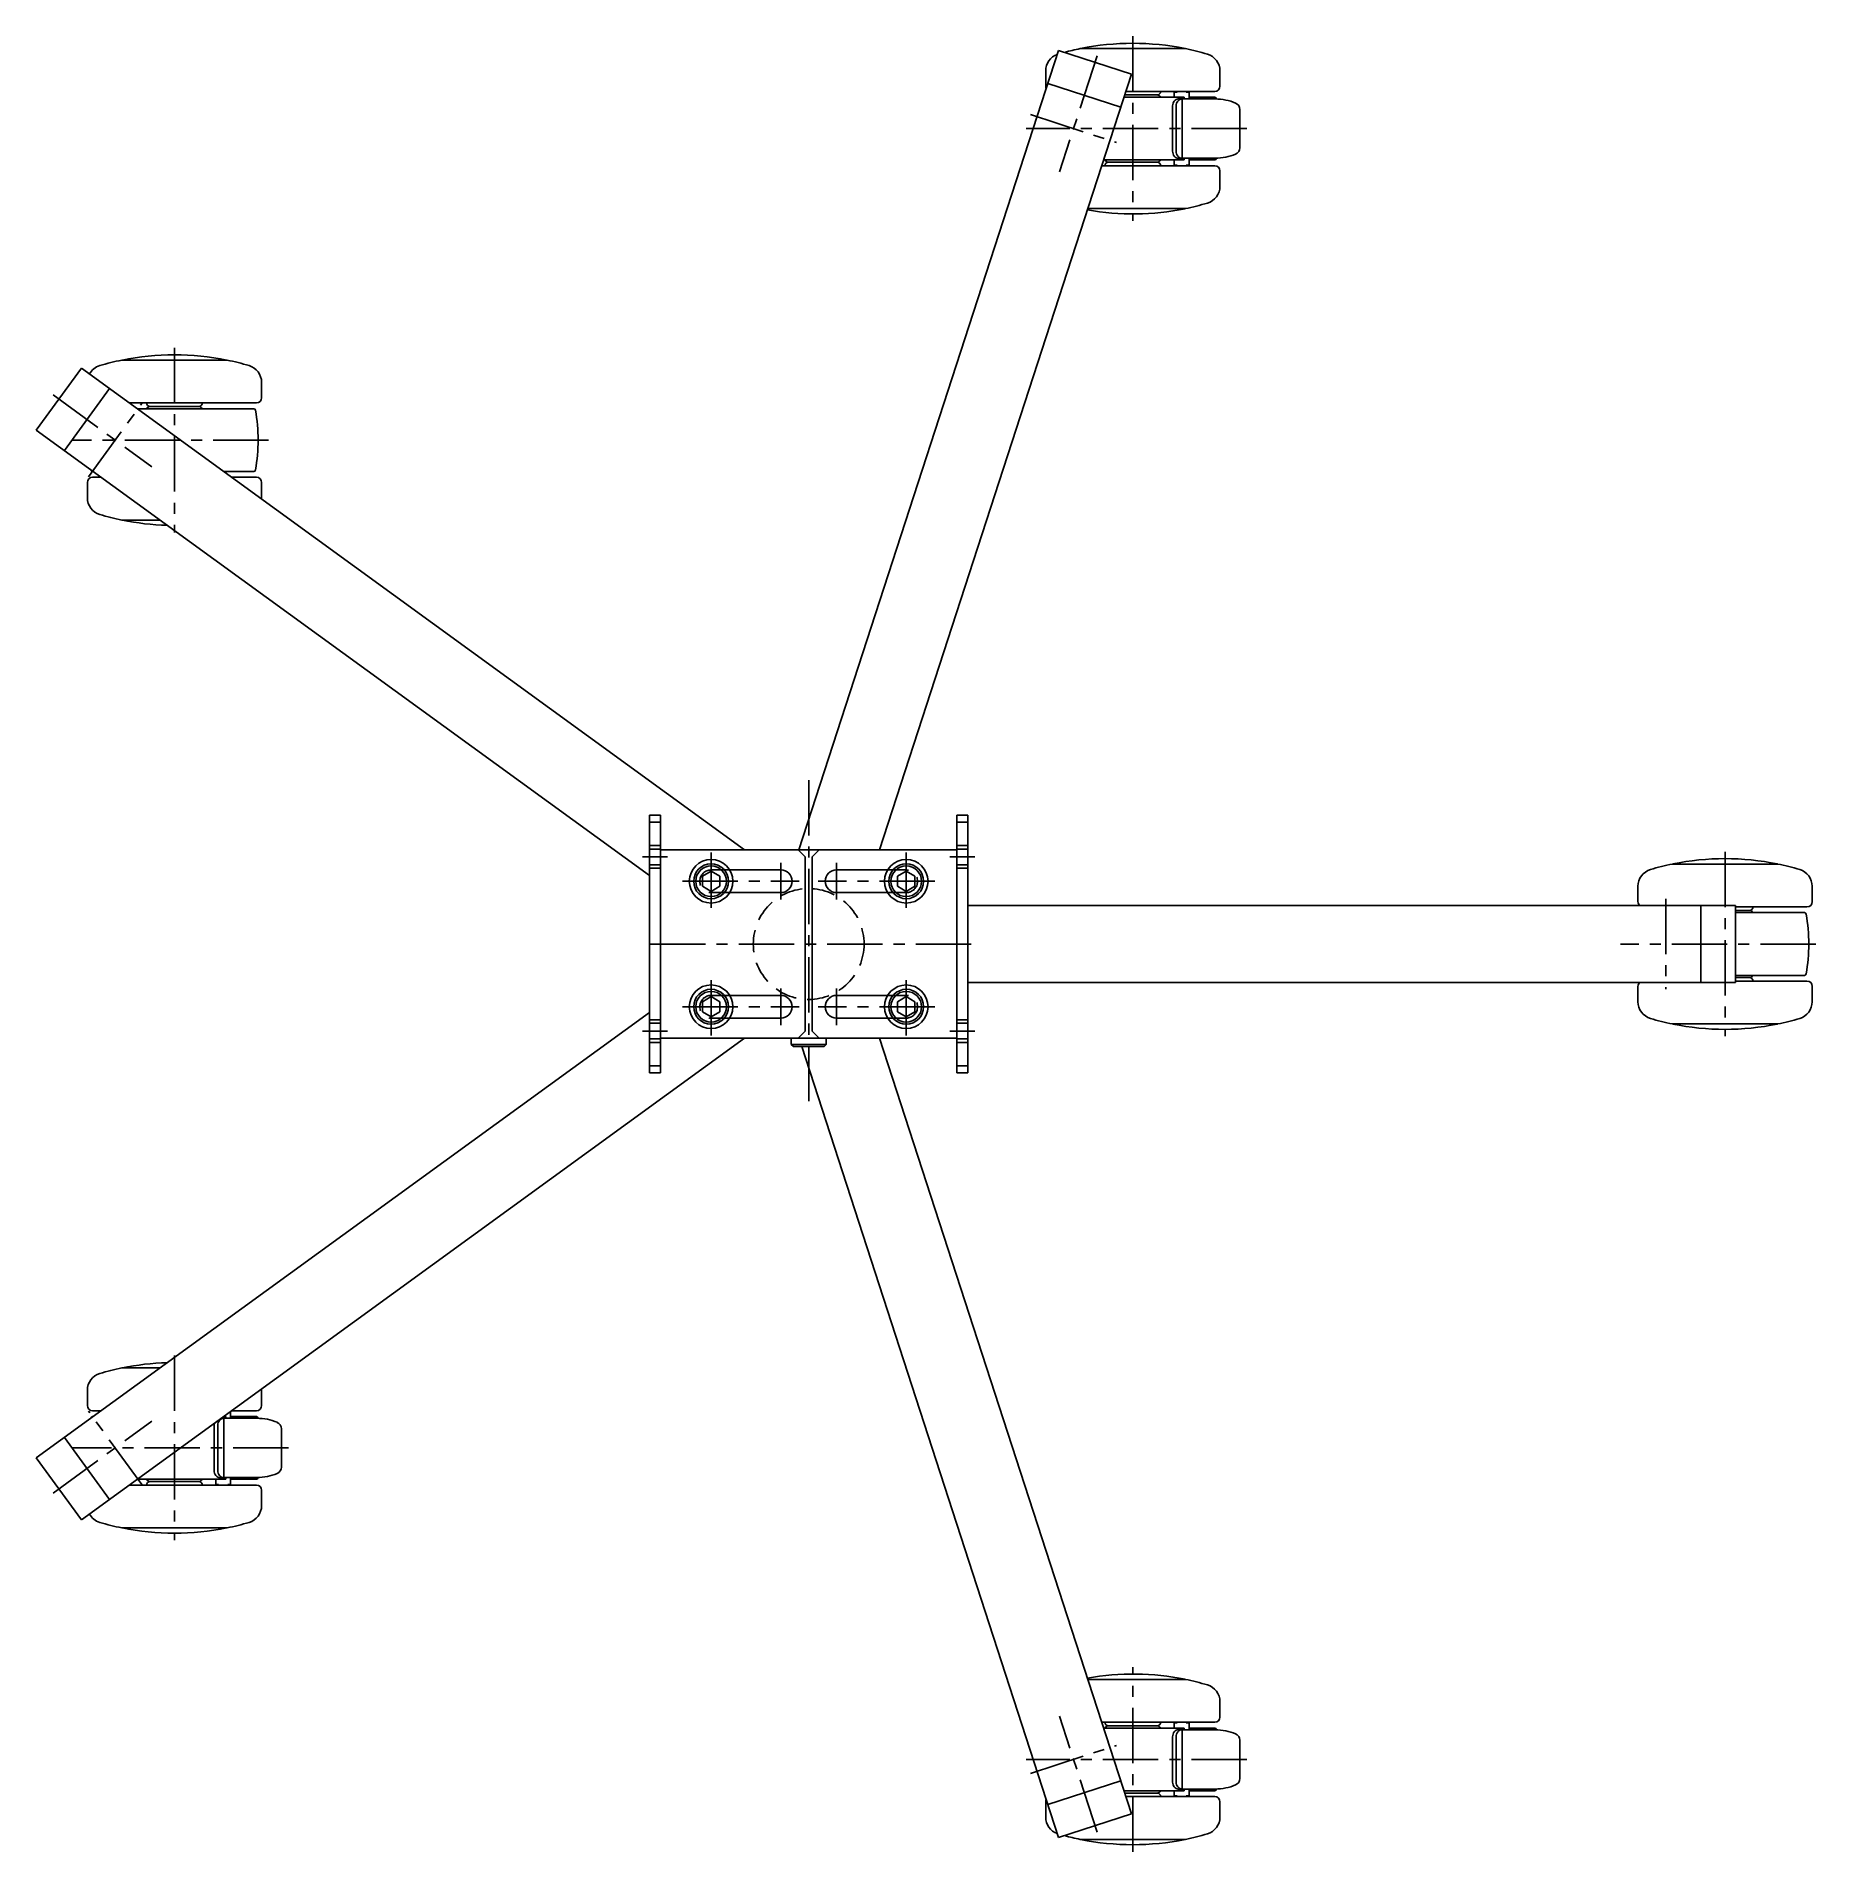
# Model space of a CAD drawing. Extents: x 0 to 1209, y -8 to 1199.
# Drawn here: x 0 to 511, y 678 to 1199 of the extents above; entities that cross this region are included whole.
import ezdxf

# ---------------------------------------------------------------- set-up
doc = ezdxf.new("R2010")
doc.units = 0
doc.header["$LTSCALE"] = 0.5
doc.linetypes.add('CENTER', pattern=[50.8, 31.75, -6.35, 6.35, -6.35])
doc.linetypes.add('DASHED', pattern=[19.05, 12.7, -6.35])
doc.layers.get('0').update_dxf_attribs({"linetype": 'CONTINUOUS'})
doc.layers.add('CENTER', color=1, linetype='CENTER')

msp = doc.modelspace()

# ---------------------------------------------------------------- linework, layer by layer
at = {"color": 7, "linetype": 'CONTINUOUS'}
for p, q in [((293.4, 1194.45), (218.87, 965.07)), ((293.4, 1194.45), (314.32, 1187.65)), ((329.78, 1194.98), (299.58, 1194.98)), ((299.68, 1194.98), (299.68, 1195)), ((329.68, 1195), (329.68, 1194.98)), ((314.32, 1187.65), (242, 965.07)), ((289.68, 1184.18), (289.68, 1188.6)), ((339.68, 1184.18), (339.68, 1188.6)), ((290.31, 1184.94), (311.23, 1178.14)), ((338.18, 1182.68), (312.71, 1182.68)), ((326.53, 1181.03), (326.53, 1182.53)), ((327.37, 1182.53), (326.53, 1182.53)), ((327.37, 1182.53), (327.37, 1182.68)), ((329.97, 1182.53), (329.97, 1182.68)), ((329.97, 1182.53), (330.81, 1182.53)), ((330.81, 1180.53), (330.81, 1182.53)), ((329.45, 1181.03), (312.17, 1181.03)), ((312.38, 1181.68), (321.68, 1181.68)), ((326.09, 1172.03), (326.09, 1178.53)), ((327.14, 1172.03), (327.14, 1178.53)), ((327.72, 1180.53), (338.39, 1180.53)), ((328.88, 1172.03), (328.88, 1180.53)), ((329.45, 1180.53), (329.45, 1181.03)), ((338.18, 1181.03), (330.81, 1181.03)), ((336.01, 1181.03), (336.01, 1180.53)), ((337.81, 1180.53), (337.81, 1181.03)), ((345.4, 1172.03), (345.4, 1177.53)), ((326.09, 1172.03), (326.09, 1165.53)), ((327.14, 1172.03), (327.14, 1165.53)), ((328.88, 1172.03), (328.88, 1163.53)), ((345.4, 1172.03), (345.4, 1166.53)), ((329.45, 1163.03), (306.32, 1163.03)), ((307.68, 1162.38), (321.68, 1162.38)), ((326.53, 1163.03), (326.53, 1161.53)), ((327.72, 1163.53), (338.39, 1163.53)), ((329.45, 1163.53), (329.45, 1163.03)), ((330.81, 1163.53), (330.81, 1161.53)), ((338.18, 1163.03), (330.81, 1163.03)), ((336.01, 1163.03), (336.01, 1163.53)), ((337.81, 1163.53), (337.81, 1163.03)), ((338.18, 1161.38), (305.79, 1161.38)), ((327.37, 1161.53), (326.53, 1161.53)), ((327.37, 1161.53), (327.37, 1161.38)), ((329.97, 1161.53), (329.97, 1161.38)), ((329.97, 1161.53), (330.81, 1161.53)), ((339.68, 1159.88), (339.68, 1155.46)), ((329.78, 1149.08), (301.79, 1149.08)), ((329.68, 1149.06), (329.68, 1149.08)), ((54.75, 1105.62), (24.55, 1105.62)), ((24.65, 1105.62), (24.65, 1105.64)), ((54.65, 1105.64), (54.65, 1105.62)), ((0, 1085.52), (12.93, 1103.32)), ((12.93, 1103.32), (203.22, 965.07)), ((64.65, 1094.82), (64.65, 1099.23)), ((8.09, 1079.64), (21.02, 1097.44)), ((26.7, 1093.32), (63.15, 1093.32)), ((28.97, 1091.67), (62.41, 1091.67)), ((46.65, 1092.32), (32.65, 1092.32)), ((0, 1085.52), (175.96, 957.68)), ((16.32, 1073.67), (16.15, 1073.67)), ((62.41, 1073.67), (53.75, 1073.67)), ((14.65, 1070.52), (14.65, 1066.1)), ((16.15, 1072.02), (18.59, 1072.02)), ((56.02, 1072.02), (63.15, 1072.02)), ((64.65, 1070.52), (64.65, 1066.1)), ((35.52, 1059.72), (24.55, 1059.72)), ((24.65, 1059.72), (24.65, 1059.69)), ((175.96, 975.07), (179.16, 975.07)), ((175.96, 975.07), (175.96, 901.07)), ((179.16, 975.07), (179.16, 901.07)), ((267.36, 975.07), (264.16, 975.07)), ((264.16, 975.07), (264.16, 901.07)), ((267.36, 975.07), (267.36, 901.07)), ((175.96, 973.07), (179.16, 973.07)), ((267.36, 973.07), (264.16, 973.07)), ((179.16, 966.32), (175.96, 966.32)), ((179.16, 965.32), (175.96, 965.32)), ((179.16, 965.07), (264.16, 965.07)), ((220.66, 963.07), (218.66, 965.07)), ((222.66, 963.07), (224.66, 965.07)), ((264.16, 966.32), (267.36, 966.32)), ((264.16, 965.32), (267.36, 965.32)), ((179.16, 960.82), (175.96, 960.82)), ((179.16, 959.82), (175.96, 959.82)), ((191.16, 957.51), (193.66, 958.96)), ((193.66, 958.96), (196.16, 957.51)), ((199, 959.32), (213.66, 959.32)), ((220.66, 913.07), (220.66, 963.07)), ((222.66, 913.07), (222.66, 963.07)), ((244.33, 959.32), (229.66, 959.32)), ((249.66, 958.96), (247.16, 957.51)), ((252.16, 957.51), (249.66, 958.96)), ((264.16, 960.82), (267.36, 960.82)), ((264.16, 959.82), (267.36, 959.82)), ((499.76, 961.02), (469.56, 961.02)), ((469.66, 961.02), (469.66, 961.04)), ((499.66, 961.04), (499.66, 961.02)), ((191.16, 954.63), (191.16, 957.51)), ((193.66, 953.18), (191.16, 954.63)), ((196.16, 954.63), (193.66, 953.18)), ((196.16, 957.51), (196.16, 954.63)), ((247.16, 957.51), (247.16, 954.63)), ((247.16, 954.63), (249.66, 953.18)), ((249.66, 953.18), (252.16, 954.63)), ((252.16, 954.63), (252.16, 957.51)), ((459.66, 950.22), (459.66, 954.64)), ((509.66, 950.22), (509.66, 954.64)), ((199, 952.82), (213.66, 952.82)), ((244.33, 952.82), (229.66, 952.82)), ((487.66, 949.07), (267.36, 949.07)), ((477.66, 949.07), (477.66, 927.07)), ((477.66, 949.07), (477.66, 927.07)), ((487.66, 949.07), (487.66, 927.07)), ((487.66, 948.72), (508.16, 948.72)), ((491.66, 947.72), (487.66, 947.72)), ((487.66, 947.07), (507.43, 947.07)), ((507.43, 929.07), (487.66, 929.07)), ((487.66, 928.42), (491.66, 928.42)), ((487.66, 927.42), (508.16, 927.42)), ((193.66, 922.96), (191.16, 921.51)), ((196.16, 921.51), (193.66, 922.96)), ((199, 923.32), (213.66, 923.32)), ((244.33, 923.32), (229.66, 923.32)), ((247.16, 921.51), (249.66, 922.96)), ((249.66, 922.96), (252.16, 921.51)), ((487.66, 927.07), (267.36, 927.07)), ((459.66, 925.92), (459.66, 921.5)), ((509.66, 925.92), (509.66, 921.5)), ((0, 790.62), (175.96, 918.46)), ((191.16, 921.51), (191.16, 918.63)), ((191.16, 918.63), (193.66, 917.18)), ((193.66, 917.18), (196.16, 918.63)), ((196.16, 918.63), (196.16, 921.51)), ((199, 916.82), (213.66, 916.82)), ((244.33, 916.82), (229.66, 916.82)), ((247.16, 918.63), (247.16, 921.51)), ((249.66, 917.18), (247.16, 918.63)), ((252.16, 918.63), (249.66, 917.18)), ((252.16, 921.51), (252.16, 918.63)), ((179.16, 916.32), (175.96, 916.32)), ((179.16, 915.32), (175.96, 915.32)), ((218.66, 911.07), (220.66, 913.07)), ((224.66, 911.07), (222.66, 913.07)), ((264.16, 916.32), (267.36, 916.32)), ((264.16, 915.32), (267.36, 915.32)), ((499.76, 915.12), (469.56, 915.12)), ((469.66, 915.12), (469.66, 915.1)), ((499.66, 915.1), (499.66, 915.12)), ((12.93, 772.82), (203.22, 911.07)), ((179.16, 910.82), (175.96, 910.82)), ((179.16, 909.82), (175.96, 909.82)), ((179.16, 911.07), (264.16, 911.07)), ((216.66, 911.07), (216.66, 909.22)), ((216.66, 909.22), (217.26, 908.62)), ((216.66, 909.22), (226.66, 909.22)), ((217.26, 908.62), (226.06, 908.62)), ((293.4, 681.69), (219.67, 908.62)), ((226.06, 908.62), (226.66, 909.22)), ((226.66, 909.22), (226.66, 911.07)), ((314.32, 688.49), (242, 911.07)), ((264.16, 910.82), (267.36, 910.82)), ((264.16, 909.82), (267.36, 909.82)), ((175.96, 903.07), (179.16, 903.07)), ((267.36, 903.07), (264.16, 903.07)), ((175.96, 901.07), (179.16, 901.07)), ((267.36, 901.07), (264.16, 901.07)), ((35.52, 816.43), (24.55, 816.43)), ((24.65, 816.43), (24.65, 816.45)), ((14.65, 805.63), (14.65, 810.04)), ((64.65, 805.63), (64.65, 810.04)), ((18.59, 804.13), (16.15, 804.13)), ((16.32, 802.48), (16.15, 802.48)), ((54.41, 802.48), (53.75, 802.48)), ((54.41, 801.98), (54.41, 802.48)), ((55.77, 801.98), (55.77, 803.95)), ((63.15, 802.48), (55.77, 802.48)), ((63.15, 804.13), (56.02, 804.13)), ((60.98, 802.48), (60.98, 801.98)), ((62.77, 801.98), (62.77, 802.48)), ((51.05, 793.48), (51.05, 799.98)), ((52.11, 793.48), (52.11, 799.98)), ((53.06, 801.98), (63.36, 801.98)), ((53.85, 793.48), (53.85, 801.98)), ((70.36, 793.48), (70.36, 798.97)), ((21.02, 778.7), (8.09, 796.5)), ((51.05, 793.48), (51.05, 786.98)), ((52.11, 793.48), (52.11, 786.98)), ((53.85, 793.48), (53.85, 784.98)), ((70.36, 793.48), (70.36, 787.98)), ((12.93, 772.82), (0, 790.62)), ((63.15, 782.83), (26.7, 782.83)), ((54.41, 784.48), (28.97, 784.48)), ((32.65, 783.83), (46.65, 783.83)), ((51.49, 784.48), (51.49, 782.98)), ((52.33, 782.98), (51.49, 782.98)), ((52.33, 782.98), (52.33, 782.83)), ((52.69, 784.98), (63.36, 784.98)), ((54.41, 784.98), (54.41, 784.48)), ((54.94, 782.98), (54.94, 782.83)), ((54.94, 782.98), (55.77, 782.98)), ((55.77, 784.98), (55.77, 782.98)), ((63.15, 784.48), (55.77, 784.48)), ((60.98, 784.48), (60.98, 784.98)), ((62.77, 784.98), (62.77, 784.48)), ((64.65, 781.33), (64.65, 776.91)), ((54.75, 770.53), (24.55, 770.53)), ((24.65, 770.53), (24.65, 770.5)), ((54.65, 770.5), (54.65, 770.53)), ((329.78, 727.06), (301.79, 727.06)), ((329.68, 727.08), (329.68, 727.06)), ((339.68, 716.26), (339.68, 720.68)), ((338.18, 714.76), (305.79, 714.76)), ((307.68, 713.76), (321.68, 713.76)), ((327.37, 714.61), (326.53, 714.61)), ((326.53, 713.11), (326.53, 714.61)), ((327.37, 714.61), (327.37, 714.76)), ((329.97, 714.61), (329.97, 714.76)), ((329.97, 714.61), (330.81, 714.61)), ((330.81, 712.61), (330.81, 714.61)), ((329.45, 713.11), (306.32, 713.11)), ((326.09, 704.11), (326.09, 710.61)), ((327.14, 704.11), (327.14, 710.61)), ((327.72, 712.61), (338.39, 712.61)), ((328.88, 704.11), (328.88, 712.61)), ((329.45, 712.61), (329.45, 713.11)), ((338.18, 713.11), (330.81, 713.11)), ((336.01, 713.11), (336.01, 712.61)), ((337.81, 712.61), (337.81, 713.11)), ((345.4, 704.11), (345.4, 709.61)), ((326.09, 704.11), (326.09, 697.61)), ((327.14, 704.11), (327.14, 697.61)), ((328.88, 704.11), (328.88, 695.61)), ((345.4, 704.11), (345.4, 698.61)), ((311.23, 698), (290.31, 691.2)), ((329.45, 695.11), (312.17, 695.11)), ((312.38, 694.46), (321.68, 694.46)), ((338.18, 693.46), (312.71, 693.46)), ((326.53, 695.11), (326.53, 693.61)), ((327.37, 693.61), (326.53, 693.61)), ((327.37, 693.61), (327.37, 693.46)), ((327.72, 695.61), (338.39, 695.61)), ((329.45, 695.61), (329.45, 695.11)), ((329.97, 693.61), (329.97, 693.46)), ((329.97, 693.61), (330.81, 693.61)), ((330.81, 695.61), (330.81, 693.61)), ((338.18, 695.11), (330.81, 695.11)), ((336.01, 695.11), (336.01, 695.61)), ((337.81, 695.61), (337.81, 695.11)), ((289.68, 691.96), (289.68, 687.54)), ((314.32, 688.49), (293.4, 681.69)), ((339.68, 691.96), (339.68, 687.54)), ((329.78, 681.16), (299.58, 681.16)), ((299.68, 681.16), (299.68, 681.14)), ((329.68, 681.14), (329.68, 681.16))]:
    msp.add_line(p, q, dxfattribs=at)
at = {"color": 3, "linetype": 'DASHED'}
for p, q in [((199, 959.32), (193.66, 959.32)), ((244.33, 959.32), (249.66, 959.32)), ((199, 952.82), (193.66, 952.82)), ((244.33, 952.82), (249.66, 952.82)), ((199, 923.32), (193.66, 923.32)), ((244.33, 923.32), (249.66, 923.32)), ((199, 916.82), (193.66, 916.82)), ((244.33, 916.82), (249.66, 916.82))]:
    msp.add_line(p, q, dxfattribs=at)
at = {"color": 7, "linetype": 'CONTINUOUS'}
for points in [[(327.72, 1180.53, 0.11764), (327.11, 1180.38, 0.10447), (326.57, 1179.94, 0.090013), (326.22, 1179.31, 0.081916), (326.09, 1178.53, 0.081916)], [(328.78, 1180.53, 0.11764), (328.17, 1180.38, 0.10447), (327.62, 1179.94, 0.090013), (327.27, 1179.31, 0.081916), (327.14, 1178.53, 0.081916)], [(327.72, 1163.53, -0.11764), (327.11, 1163.68, -0.10447), (326.57, 1164.12, -0.090013), (326.22, 1164.75, -0.081916), (326.09, 1165.53, -0.081916)], [(328.78, 1163.53, -0.11764), (328.17, 1163.68, -0.10447), (327.62, 1164.12, -0.090013), (327.27, 1164.75, -0.081916), (327.14, 1165.53, -0.081916)], [(51.12, 800.57, 0.06157), (51.05, 799.98)], [(53.74, 801.98, 0.11764), (53.13, 801.83, 0.10447), (52.59, 801.39, 0.090013), (52.24, 800.76, 0.081916), (52.11, 799.98, 0.081916)], [(52.69, 784.98, -0.11764), (52.08, 785.12, -0.10447), (51.53, 785.56, -0.090013), (51.18, 786.19, -0.081916), (51.05, 786.98, -0.081916)], [(53.74, 784.98, -0.11764), (53.13, 785.12, -0.10447), (52.59, 785.56, -0.090013), (52.24, 786.19, -0.081916), (52.11, 786.98, -0.081916)], [(327.72, 712.61, 0.11764), (327.11, 712.47, 0.10447), (326.57, 712.02, 0.090013), (326.22, 711.39, 0.081916), (326.09, 710.61, 0.081916)], [(328.78, 712.61, 0.11764), (328.17, 712.47, 0.10447), (327.62, 712.02, 0.090013), (327.27, 711.39, 0.081916), (327.14, 710.61, 0.081916)], [(327.72, 695.61, -0.11764), (327.11, 695.76, -0.10447), (326.57, 696.2, -0.090013), (326.22, 696.83, -0.081916), (326.09, 697.61, -0.081916)], [(328.78, 695.61, -0.11764), (328.17, 695.76, -0.10447), (327.62, 696.2, -0.090013), (327.27, 696.83, -0.081916), (327.14, 697.61, -0.081916)]]:
    msp.add_lwpolyline(points, format="xyb", dxfattribs=at)
for centre, radius in [((193.66, 956.07), 6.25), ((193.66, 956.07), 5), ((193.66, 956.07), 4.4), ((249.66, 956.07), 6.25), ((249.66, 956.07), 5), ((249.66, 956.07), 4.4), ((193.66, 920.07), 6.25), ((193.66, 920.07), 5), ((193.66, 920.07), 4.4), ((249.66, 920.07), 6.25), ((249.66, 920.07), 5), ((249.66, 920.07), 4.4)]:
    msp.add_circle(centre, radius, dxfattribs=at)
at = {"color": 3, "linetype": 'DASHED'}
msp.add_circle((221.66, 938.07), 15.9, dxfattribs=at)
at = {"color": 7, "linetype": 'CONTINUOUS'}
for centre, radius, start, end in [((294.68, 1188.6), 5, 109.2589, 180), ((314.68, 1121.52), 75, 101.6149, 105.1564), ((314.68, 1121.52), 75, 78.463, 101.537), ((314.68, 1121.52), 75, 73.3985, 78.3851), ((334.68, 1188.6), 5, 0, 73.3985), ((291.18, 1184.18), 1.5, 180, 206.8423), ((321.68, 1182.68), 1, 270, 0), ((338.18, 1184.18), 1.5, 270, 0), ((321.68, 1180.68), 1, 20.4873, 90), ((338.18, 1180.53), 0.5, 0, 90), ((338.39, 1165.53), 15, 67.3656, 90), ((343.4, 1177.53), 2, 0, 67.3656), ((307.68, 1161.38), 1, 90, 180), ((307.68, 1163.38), 1, 200.4873, 270), ((321.68, 1163.38), 1, 270, 339.5127), ((321.68, 1161.38), 1, 0, 90), ((338.18, 1163.53), 0.5, 270, 0), ((338.39, 1178.53), 15, 270, 292.6344), ((343.4, 1166.53), 2, 292.6344, 0), ((338.18, 1159.88), 1.5, 0, 90), ((334.68, 1155.46), 5, 286.6015, 0), ((314.68, 1222.54), 75, 260.0029, 281.537), ((314.68, 1222.54), 75, 281.6149, 286.6015), ((39.65, 1032.15), 75, 101.6149, 106.6015), ((39.65, 1032.15), 75, 78.463, 101.537), ((39.65, 1032.15), 75, 73.3985, 78.3851), ((19.65, 1099.23), 5, 106.6015, 151.3575), ((59.65, 1099.23), 5, 0, 73.3985), ((63.15, 1094.82), 1.5, 270, 0), ((32.65, 1093.32), 1, 180, 270), ((32.65, 1091.32), 1, 90, 159.5127), ((46.65, 1093.32), 1, 270, 0), ((46.65, 1091.32), 1, 20.4873, 90), ((62.41, 1091.17), 0.5, 9.8877, 90), ((13.65, 1082.67), 50, 350.1123, 9.8877), ((16.15, 1074.17), 0.5, 181.265, 270), ((62.41, 1074.17), 0.5, 270, 350.1123), ((16.15, 1070.52), 1.5, 90, 180), ((63.15, 1070.52), 1.5, 0, 90), ((19.65, 1066.1), 5, 180, 253.3985), ((59.65, 1066.1), 5, 356.0812, 0), ((39.65, 1133.18), 75, 253.3985, 258.3851), ((39.65, 1133.18), 75, 258.463, 268.4329), ((213.66, 956.07), 3.25, 270, 90), ((229.66, 956.07), 3.25, 90, 270), ((464.66, 954.64), 5, 106.6015, 180), ((484.66, 887.56), 75, 101.6149, 106.6015), ((484.66, 887.56), 75, 78.463, 101.537), ((484.66, 887.56), 75, 73.3985, 78.3851), ((504.66, 954.64), 5, 0, 73.3985), ((461.16, 950.22), 1.5, 180, 230.0555), ((491.66, 948.72), 1, 270, 0), ((508.16, 950.22), 1.5, 270, 0), ((491.66, 946.72), 1, 20.4873, 90), ((507.43, 946.57), 0.5, 9.8877, 90), ((458.66, 938.07), 50, 350.1123, 9.8877), ((491.66, 929.42), 1, 270, 339.5127), ((491.66, 927.42), 1, 0, 90), ((507.43, 929.57), 0.5, 270, 350.1123), ((508.16, 925.92), 1.5, 0, 90), ((213.66, 920.07), 3.25, 270, 90), ((229.66, 920.07), 3.25, 90, 270), ((461.16, 925.92), 1.5, 129.9445, 180), ((464.66, 921.5), 5, 180, 253.3985), ((504.66, 921.5), 5, 286.6015, 0), ((484.66, 988.58), 75, 253.3985, 258.3851), ((484.66, 988.58), 75, 258.463, 281.537), ((484.66, 988.58), 75, 281.6149, 286.6015), ((39.65, 742.96), 75, 91.5671, 101.537), ((19.65, 810.04), 5, 106.6015, 180), ((39.65, 742.96), 75, 101.6149, 106.6015), ((59.65, 810.04), 5, 0, 3.9188), ((16.15, 805.63), 1.5, 180, 270), ((16.15, 801.98), 0.5, 90, 178.735), ((63.15, 805.63), 1.5, 270, 0), ((63.15, 801.98), 0.5, 0, 90), ((63.36, 786.98), 15, 67.3656, 90), ((68.36, 798.97), 2, 0, 67.3656), ((68.36, 787.98), 2, 292.6344, 0), ((32.65, 782.83), 1, 90, 180), ((32.65, 784.83), 1, 200.4873, 270), ((46.65, 784.83), 1, 270, 339.5127), ((46.65, 782.83), 1, 0, 90), ((63.15, 784.98), 0.5, 270, 0), ((63.15, 781.33), 1.5, 0, 90), ((63.36, 799.98), 15, 270, 292.6344), ((59.65, 776.91), 5, 286.6015, 0), ((19.65, 776.91), 5, 208.6425, 253.3985), ((39.65, 843.99), 75, 253.3985, 258.3851), ((39.65, 843.99), 75, 281.6149, 286.6015), ((39.65, 843.99), 75, 258.463, 281.537), ((314.68, 653.6), 75, 78.463, 99.9971), ((314.68, 653.6), 75, 73.3985, 78.3851), ((334.68, 720.68), 5, 0, 73.3985), ((307.68, 714.76), 1, 180, 270), ((307.68, 712.76), 1, 90, 159.5127), ((321.68, 714.76), 1, 270, 0), ((321.68, 712.76), 1, 20.4873, 90), ((338.18, 716.26), 1.5, 270, 0), ((338.18, 712.61), 0.5, 0, 90), ((338.39, 697.61), 15, 67.3656, 90), ((343.4, 709.61), 2, 0, 67.3656), ((343.4, 698.61), 2, 292.6344, 0), ((321.68, 695.46), 1, 270, 339.5127), ((321.68, 693.46), 1, 0, 90), ((338.18, 695.61), 0.5, 270, 0), ((338.18, 691.96), 1.5, 0, 90), ((338.39, 710.61), 15, 270, 292.6344), ((291.18, 691.96), 1.5, 153.1577, 180), ((294.68, 687.54), 5, 180, 250.7411), ((314.68, 754.62), 75, 281.6149, 286.6015), ((334.68, 687.54), 5, 286.6015, 0), ((314.68, 754.62), 75, 254.8436, 258.3851), ((314.68, 754.62), 75, 258.463, 281.537)]:
    msp.add_arc(centre, radius, start, end, dxfattribs=at)
at = {"color": 3, "linetype": 'DASHED'}
for centre, start, end in [((193.66, 956.07), 90, 270), ((249.66, 956.07), 270, 90), ((193.66, 920.07), 90, 270), ((249.66, 920.07), 270, 90)]:
    msp.add_arc(centre, 3.25, start, end, dxfattribs=at)
at = {"layer": 'CENTER', "color": 1, "linetype": 'CENTER'}
for p, q in [((314.68, 1198.52), (314.68, 1145.54)), ((304.48, 1192.95), (293.67, 1159.67)), ((347.4, 1172.03), (284.12, 1172.03)), ((285.32, 1176.05), (310.05, 1168.01)), ((39.65, 1109.15), (39.65, 1056.18)), ((4.85, 1095.6), (33.16, 1075.02)), ((15, 1072.15), (30.29, 1093.18)), ((66.65, 1082.67), (10.15, 1082.67)), ((221.66, 985.07), (221.66, 891.07)), ((193.66, 964.32), (193.66, 947.82)), ((249.66, 964.32), (249.66, 947.82)), ((484.66, 964.56), (484.66, 911.58)), ((181.16, 963.07), (173.96, 963.07)), ((213.66, 961.32), (213.66, 950.82)), ((229.66, 961.32), (229.66, 950.82)), ((262.16, 963.07), (269.36, 963.07)), ((185.41, 956.07), (218.91, 956.07)), ((257.91, 956.07), (224.41, 956.07)), ((467.66, 951.07), (467.66, 925.07)), ((268.26, 938.07), (175.06, 938.07)), ((510.66, 938.07), (454.66, 938.07)), ((193.66, 911.82), (193.66, 928.32)), ((249.66, 911.82), (249.66, 928.32)), ((213.66, 914.82), (213.66, 925.32)), ((229.66, 914.82), (229.66, 925.32)), ((185.41, 920.07), (218.91, 920.07)), ((257.91, 920.07), (224.41, 920.07)), ((181.16, 913.07), (173.96, 913.07)), ((262.16, 913.07), (269.36, 913.07)), ((39.65, 819.96), (39.65, 766.99)), ((30.29, 782.96), (15, 803.99)), ((4.85, 780.54), (33.16, 801.12)), ((72.36, 793.48), (10.15, 793.48)), ((314.68, 677.62), (314.68, 730.6)), ((304.48, 683.19), (293.67, 716.47)), ((347.4, 704.11), (284.12, 704.11)), ((285.32, 700.09), (310.05, 708.13))]:
    msp.add_line(p, q, dxfattribs=at)

doc.saveas('drawing.dxf')
